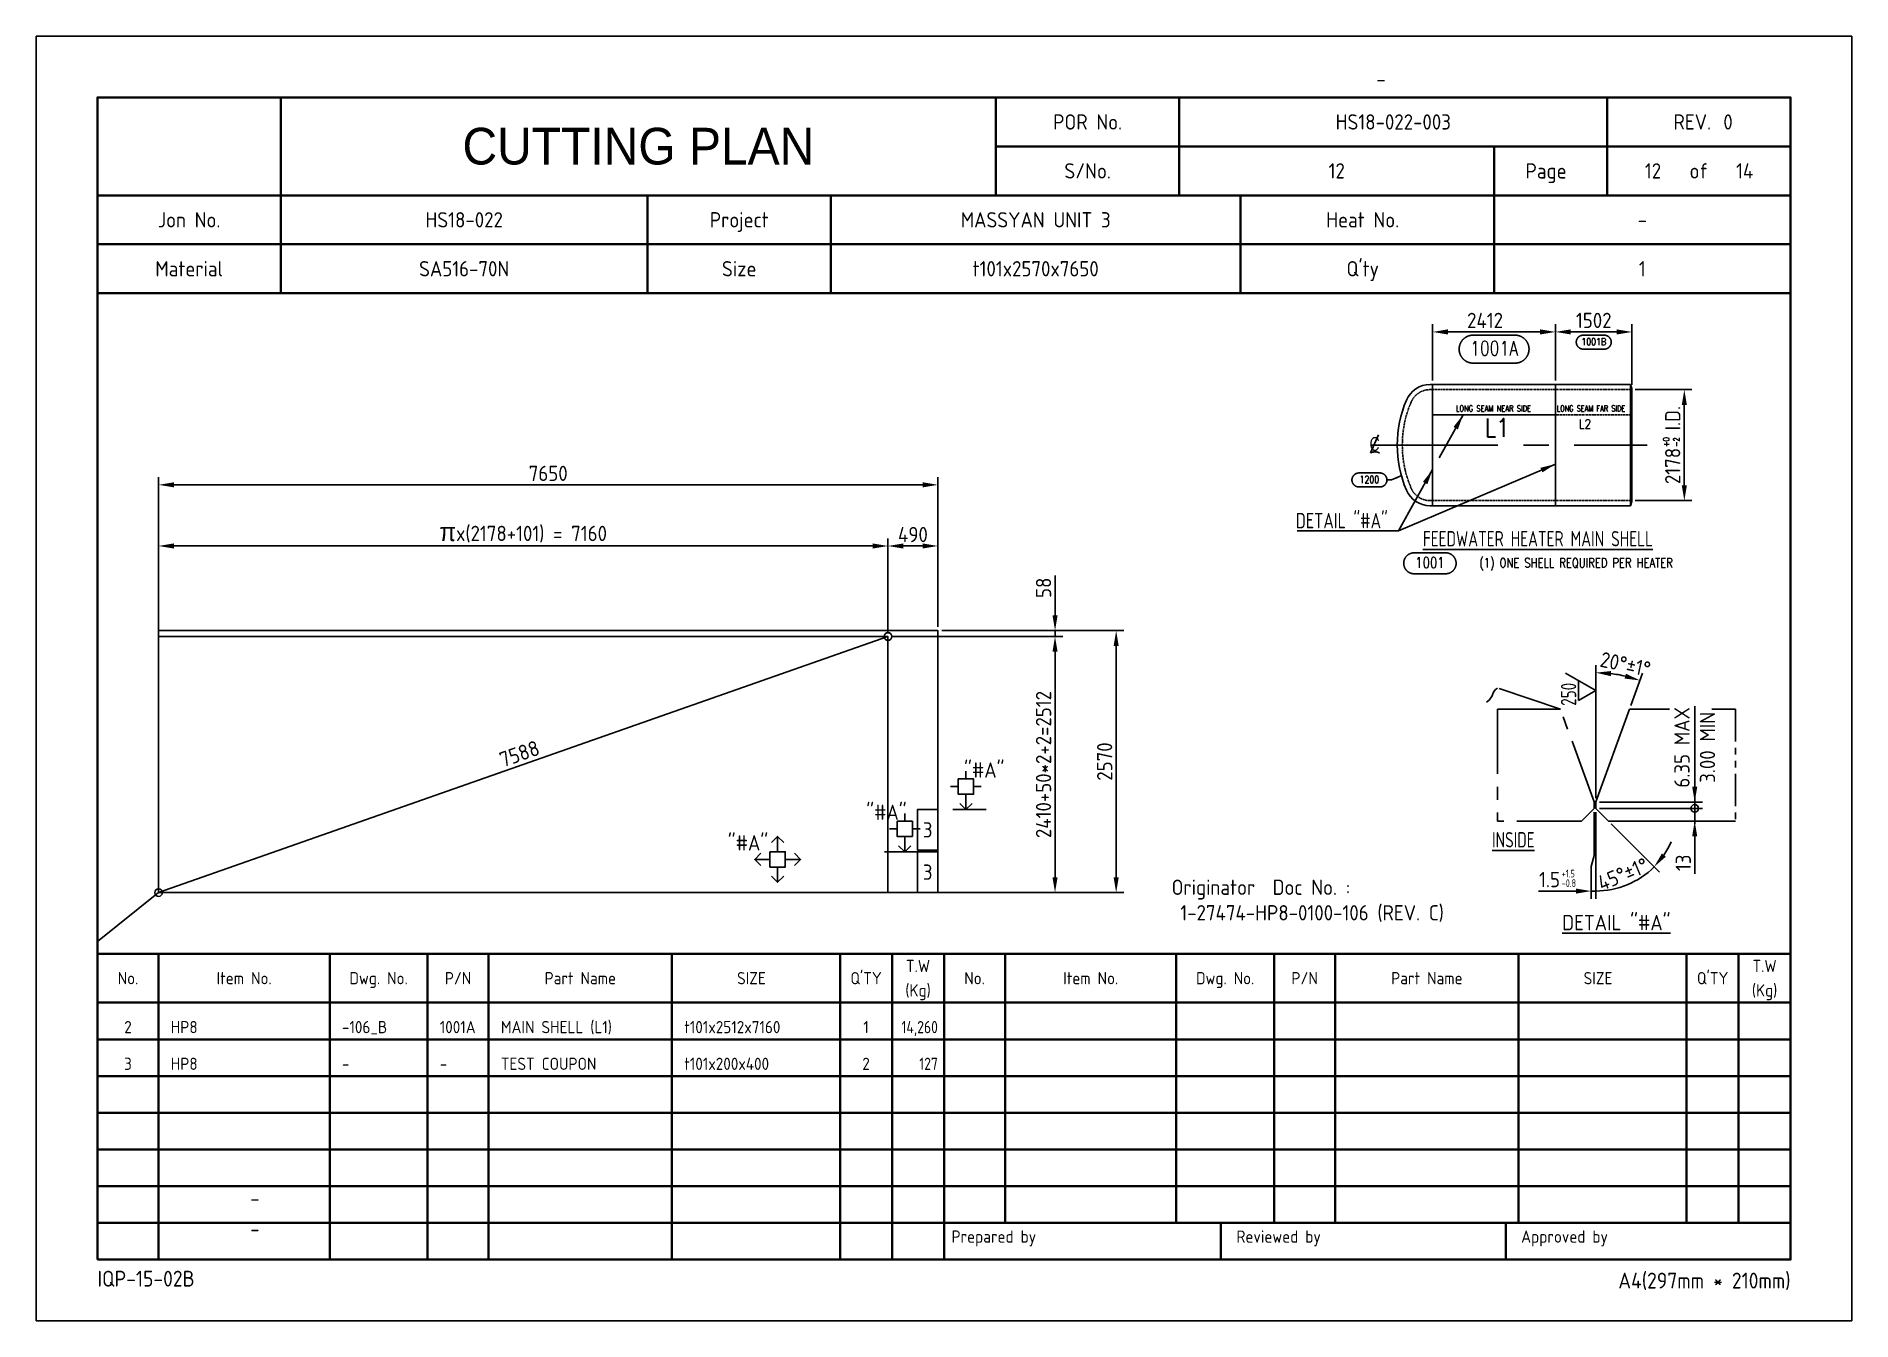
# Model space of a CAD drawing. Header units: millimetres. Extents: x -47360 to 661737, y -45870 to 354580.
# Drawn here: x 20000 to 37820, y 80000 to 92600 of the extents above; entities that cross this region are included whole.
import ezdxf
from ezdxf.enums import TextEntityAlignment as Align

# ---------------------------------------------------------------- set-up
doc = ezdxf.new("R2010")
doc.units = ezdxf.units.MM
doc.header["$LTSCALE"] = 10
for name, pattern in [('CENTER', [2, 1.25, -0.25, 0.25, -0.25]), ('CONT', [1, 1, 0]), ('DASHED', [0.75, 0.5, -0.25]), ('PHANTOM', [63.5, 31.75, -6.35, 6.35, -6.35, 6.35, -6.35])]:
    doc.linetypes.add(name, pattern=pattern)
for name, color, linetype in [('02_1  101x7159.68965753114x2512', 7, 'Continuous'), ('03_4  101x400x200', 7, 'Continuous'), ('11', 2, 'Continuous'), ('12_Ejes principales', 1, 'CENTER'), ('13', 4, 'PHANTOM'), ('14', 3, 'DASHED'), ('15', 7, 'Continuous'), ('GEN-ANN', 7, 'CONT'), ('GEN-TXT', 7, 'CONT'), ('N12_1  101x7650x2570', 7, 'Continuous'), ('T', 2, 'Continuous')]:
    doc.layers.add(name, color=color, linetype=linetype)
doc.layers.add('PAGE', color=9, linetype='Continuous', plot=False)
doc.layers.add('TITLE', color=15, linetype='Continuous', lineweight=40)
doc.styles.add('FRACTION', font='romans.shx', dxfattribs={"bigfont": 'FRACTION.shx'})
doc.styles.add('SIMPLEX', font='romans.shx', dxfattribs={"width": 0.8})
doc.styles.get("Standard").update_dxf_attribs({"font": 'isocp2.shx', "bigfont": 'whgtxt.shx'})
doc.dimstyles.new('ISO-25', dxfattribs={"dimscale": 60, "dimtxt": 2.5, "dimasz": 2.5, "dimexe": 1.25, "dimexo": 0.625, "dimtad": 1, "dimdec": 0, "dimdsep": 46, "dimtxsty": 'Standard', "dimcen": 2.5, "dimclrt": 2, "dimadec": 0, "dimazin": 0, "dimtfac": 1, "dimtdec": 0, "dimtmove": 0, "dimatfit": 3, "dimfxl": 1, "dimarcsym": 0})
doc.dimstyles.new('ISO-25 x2', dxfattribs={"dimscale": 60, "dimtxt": 2.5, "dimasz": 2.5, "dimexe": 1.25, "dimexo": 0.625, "dimtad": 1, "dimdec": 0, "dimlfac": 2, "dimdsep": 46, "dimtxsty": 'Standard', "dimcen": 2.5, "dimclrt": 2, "dimadec": 0, "dimazin": 0, "dimtfac": 1, "dimtdec": 0, "dimtmove": 0, "dimatfit": 3, "dimfxl": 1, "dimarcsym": 0})
doc.dimstyles.get("Standard").update_dxf_attribs({"dimtxt": 1, "dimasz": 1, "dimexe": 1, "dimexo": 1, "dimgap": 1, "dimtad": 1, "dimtxsty": 'Standard', "dimcen": 2.5, "dimadec": 0, "dimazin": 0, "dimtfac": 1, "dimtmove": 0, "dimatfit": 3, "dimfxl": 1, "dimarcsym": 0})

msp = doc.modelspace()

# ---------------------------------------------------------------- texts
at = {"color": 2}
for s, height, width, p in [('DETAIL "#A"', 150, 0.85, (32362.6, 87773.52)), ('%%UFEEDWATER HEATER MAIN SHELL', 150, 0.8, (33610.89, 87596.47)), ('+1.5', 75, 0.8, (34973.39, 84348.21)), ('-0.8', 75, 0.8, (34973.39, 84254.94))]:
    msp.add_text(s, height=height, dxfattribs=dict(at, width=width)).set_placement(p)
at = {"color": 2, "width": 0.8}
msp.add_text('250', height=150, rotation=90, dxfattribs=at).set_placement((35115.86, 86032))
msp.add_text('%%UINSIDE', height=150, dxfattribs=at).set_placement((34498.71, 84718.24), align=Align.MIDDLE_CENTER)
at = {"color": 2}
msp.add_text('%%UDETAIL "#A"', height=150, dxfattribs=at).set_placement((34978.71, 83830))
at = {"color": 2, "char_height": 150, "attachment_point": 5}
for s, insert, rotation in [('6.35 MAX\\P3.00 MIN', (36279.05, 85624.13), 90), ('45°%%P1%%D', (35574.3, 84380.28), 22.5)]:
    msp.add_mtext(s, dxfattribs=dict(at, insert=insert, rotation=rotation))
at = {"color": 2, "insert": (34854.14, 84327.16), "char_height": 150, "attachment_point": 5}
msp.add_mtext('1.5', dxfattribs=at)
at = {"layer": '11', "color": 3, "style": 'SIMPLEX', "width": 0.85}
msp.add_text('L1', height=180, dxfattribs=at).set_placement((34218.49, 88669.88, 70960545.69))
at = {"layer": '11', "style": 'SIMPLEX', "width": 0.85}
msp.add_text('L2', height=90, dxfattribs=at).set_placement((35141, 88752.38, 141921091.37))
at = {"layer": '15', "style": 'SIMPLEX'}
for s, width, p in [('LONG SEAM NEAR SIDE', 0.8, (33934.24, 88919.4, 70960545.69)), ('LONG SEAM FAR SIDE', 0.7, (34924.93, 88919.4, 70960545.69))]:
    msp.add_text(s, height=60, dxfattribs=dict(at, width=width)).set_placement(p)
at = {"layer": '15', "color": 2, "style": 'SIMPLEX', "width": 0.8}
for s, p in [('+0', (36029.67, 88571.65)), ('-2', (36129.67, 88571.65))]:
    msp.add_text(s, height=60, rotation=90, dxfattribs=at).set_placement(p)
msp.add_text('(1) ONE SHELL REQUIRED PER HEATER', height=90, dxfattribs=at).set_placement((35114.55, 87435.17, -70960545.69), align=Align.MIDDLE_CENTER)
at = {"layer": 'T'}
for s, p in [('"#A"', (29305.19, 85402)), ('"#A"', (28344.81, 84987)), ('3', (28750, 84815)), ('"#A"', (26985.83, 84687.33)), ('3', (28750, 84400))]:
    msp.add_text(s, height=150, dxfattribs=at).set_placement(p, align=Align.MIDDLE_CENTER)
for s, p in [('2', (20900, 82820)), ('1', (28145, 82820)), ('3', (20900, 82460)), ('2', (28145, 82460))]:
    msp.add_text(s, height=120, dxfattribs=at).set_placement(p, align=Align.CENTER)
for s, p in [('HP8', (21320, 82820)), ('-106_B', (23000, 82820)), ('1001A', (23960, 82820)), ('MAIN SHELL (L1)', (24560, 82820)), ('t101x2512x7160', (26360, 82820)), ('HP8', (21320, 82460)), ('-', (23000, 82460)), ('-', (23960, 82460)), ('TEST COUPON', (24560, 82460)), ('t101x200x400', (26360, 82460))]:
    msp.add_text(s, height=120, dxfattribs=at).set_placement(p)
at = {"layer": 'T', "width": 0.9}
for s, p in [('14,260', (28850, 82820)), ('127', (28850, 82460))]:
    msp.add_text(s, height=120, dxfattribs=at).set_placement(p, align=Align.RIGHT)
at = {"layer": 'T', "insert": (31144.18, 84326.68), "char_height": 150, "width": 3304.3281, "attachment_point": 1}
msp.add_mtext('Originator  Doc No. : \\P 1-27474-HP8-0100-106 (REV. C)', dxfattribs=at)

# ---------------------------------------------------------------- blocks, each defined once
blk = doc.blocks.new('CP00')
at = {"layer": 'PAGE'}
blk.add_line((20, 70), (10, 62), dxfattribs=at)
blk.add_lwpolyline([(0, 0), (297, 0), (297, 210), (0, 210)], close=True, dxfattribs=at)
at = {"layer": 'TITLE'}
for p, q in [((40, 184), (40, 200)), ((157, 184), (157, 200)), ((10, 184), (287, 184)), ((10, 168), (287, 168)), ((10, 60), (287, 60)), ((148.5, 16), (287, 16))]:
    blk.add_line(p, q, dxfattribs=at)
at = {"layer": 'TITLE', "color": 8}
for p, q in [((187, 184), (187, 200)), ((257, 184), (257, 192)), ((40, 168), (40, 184)), ((130, 168), (130, 184)), ((238.5, 168), (238.5, 184)), ((10, 176), (287, 176)), ((20, 10), (20, 60)), ((48, 10), (48, 60)), ((64, 10), (64, 60)), ((74, 10), (74, 60)), ((104, 10), (104, 60)), ((131.5, 10), (131.5, 60)), ((140, 10), (140, 60)), ((158.5, 16), (158.5, 60)), ((186.5, 16), (186.5, 60)), ((202.5, 16), (202.5, 60)), ((212.5, 16), (212.5, 60)), ((242.5, 16), (242.5, 60)), ((270, 16), (270, 60)), ((278.5, 16), (278.5, 60)), ((10, 52), (287, 52)), ((10, 46), (287, 46)), ((10, 40), (287, 40)), ((10, 34), (287, 34)), ((10, 28), (287, 28)), ((10, 22), (287, 22)), ((10, 16), (148.5, 16)), ((193.8, 16), (193.8, 10)), ((240.4, 16), (240.4, 10))]:
    blk.add_line(p, q, dxfattribs=at)
at = {"layer": 'TITLE', "color": 9}
for p, q in [((257, 192), (257, 200)), ((157, 192), (287, 192)), ((238.5, 184), (238.5, 192)), ((100, 168), (100, 184)), ((197, 168), (197, 184)), ((148.5, 10), (148.5, 60))]:
    blk.add_line(p, q, dxfattribs=at)
at = {"layer": 'TITLE', "color": 15}
blk.add_lwpolyline([(10, 10), (287, 10), (287, 200), (10, 200)], close=True, dxfattribs=at)
at = {"layer": 'PAGE', "color": 2}
blk.add_attdef('ATT_NESTINGPLANNO', text='', height=2.5, dxfattribs=at).set_placement((220, 203), align=Align.MIDDLE_CENTER)
for tag, p in [('ATT_OWNERITEMNO', (35, 7.09)), ('ATT_PARTNAME', (35, 2.09))]:
    blk.add_attdef(tag, text='', height=2.5, dxfattribs=at).set_placement(p, align=Align.MIDDLE_LEFT)
at = {"layer": 'TITLE', "color": 2}
for s, height, p in [('POR No.', 2.5, (172, 196)), ('S/No.', 2.5, (172, 188)), ('Page', 2.5, (247, 188)), ('of', 2.5, (272, 188)), ('Jon No.', 2.5, (25, 180)), ('Project', 2.5, (115, 180)), ('Heat No.', 2.5, (217, 180)), ('-', 2.5, (262.75, 180)), ('Material', 2.5, (25, 172)), ('Size', 2.5, (115, 172)), ("Q'ty", 2.5, (217, 172)), ('No.', 2, (15, 56)), ('Item No.', 2, (34, 56)), ('Dwg. No.', 2, (56, 56)), ('P/N', 2, (69, 56)), ('Part Name', 2, (89, 56)), ('SIZE', 2, (117, 56)), ("Q'TY", 2, (135.75, 56)), ('T.W', 2, (144.25, 58)), ('No.', 2, (153.5, 56)), ('Item No.', 2, (172.5, 56)), ('Dwg. No.', 2, (194.5, 56)), ('P/N', 2, (207.5, 56)), ('Part Name', 2, (227.5, 56)), ('SIZE', 2, (255.5, 56)), ("Q'TY", 2, (274.25, 56)), ('T.W', 2, (282.75, 58)), ('(Kg)', 2, (144.25, 54)), ('(Kg)', 2, (282.75, 54))]:
    blk.add_text(s, height=height, dxfattribs=at).set_placement(p, align=Align.MIDDLE_CENTER)
blk.add_text('REV.', height=2.5, dxfattribs=at).set_placement((274, 196), align=Align.MIDDLE_RIGHT)
blk.add_text('0', height=2.5, dxfattribs=at).set_placement((276, 196), align=Align.MIDDLE_LEFT)
for s, height, p in [('Prepared by', 2, (149.73, 12.75)), ('Reviewed by', 2, (196.33, 12.75)), ('Approved by', 2, (242.93, 12.75)), ('IQP-15-02B', 2.594, (10, 5.57))]:
    blk.add_text(s, height=height, dxfattribs=at).set_placement(p)
blk.add_text('A4(297mm * 210mm)', height=2.5936, dxfattribs=at).set_placement((287, 5.26), align=Align.RIGHT)
at = {"layer": 'TITLE', "color": 3, "insert": (98.5, 192), "char_height": 6, "width": 59.896, "attachment_point": 5}
blk.add_mtext('{\\fHYHeadLine-Medium|b0|i0|c129|p18;CUTTING PLAN}', dxfattribs=at)
at = {"layer": 'TITLE', "color": 2}
for tag, height, p in [('ATT_PORNO', 2.5, (222, 196)), ('ATT_CUTTINGPLANNO', 2.5, (212.75, 188)), ('ATT_PAGENO', 2.5, (264.5, 188)), ('ATT_PAGESUBTOTAL', 2.5, (279.5, 188)), ('ATT_WONO', 2.5, (70, 180)), ('ATT_PROJECT', 2.5, (163.5, 180)), ('ATT_PORWEIGHT', 2, (278.5, 89)), ('ATT_NETWEIGHT', 2, (278.5, 83)), ('ATT_SAVEWEIGHT', 2, (278.5, 77)), ('ATT_SCRAPWEIGHT', 2, (278.5, 71)), ('ATT_CUTTING', 2, (278.5, 65))]:
    blk.add_attdef(tag, text='', height=height, dxfattribs=at).set_placement(p, align=Align.MIDDLE_CENTER)
at = {"layer": 'TITLE', "color": 3}
for tag, p in [('ATT_MATERIAL', (70, 172)), ('ATT_SIZE', (163.5, 172)), ('ATT_QTY', (262.75, 172))]:
    blk.add_attdef(tag, text='', height=2.5, dxfattribs=at).set_placement(p, align=Align.MIDDLE_CENTER)
blk = doc.blocks.new('*D149')
at = {"color": 0, "lineweight": -2, "transparency": 16777216}
for p, q in [((21200, 86749), (21200, 87675)), ((28360, 86749), (28360, 87675)), ((28210, 87600), (21350, 87600))]:
    blk.add_line(p, q, dxfattribs=at)
at = {"color": 0, "transparency": 16777216}
for points in [[(21350, 87625), (21350, 87575), (21200, 87600)], [(28210, 87625), (28210, 87575), (28360, 87600)]]:
    blk.add_solid(points, dxfattribs=at)
at = {"layer": 'Defpoints', "color": 0, "transparency": 16777216}
for p in [(21200, 87600), (21200, 86712), (28360, 86712)]:
    blk.add_point(p, dxfattribs=at)
at = {"color": 2, "transparency": 16777216, "insert": (24780, 87731), "char_height": 150, "attachment_point": 5}
blk.add_mtext('{\\fGulim|b0|i0|c129|p50;\\H1.2x;π\\Fisocp2,whgtxt|c129;\\H0.83333x;x(2178+101) =} 7160', dxfattribs=at)
blk = doc.blocks.new('*D150')
at = {"color": 0, "lineweight": -2, "transparency": 16777216}
for p, q in [((28360, 86749), (28360, 87675)), ((28850, 86807), (28850, 87675)), ((28510, 87600), (28700, 87600))]:
    blk.add_line(p, q, dxfattribs=at)
at = {"color": 0, "transparency": 16777216}
for points in [[(28510, 87625), (28510, 87575), (28360, 87600)], [(28700, 87625), (28700, 87575), (28850, 87600)]]:
    blk.add_solid(points, dxfattribs=at)
at = {"layer": 'Defpoints', "color": 0, "transparency": 16777216}
for p in [(28850, 87600), (28360, 86712), (28850, 86770)]:
    blk.add_point(p, dxfattribs=at)
at = {"color": 2, "transparency": 16777216, "insert": (28605, 87712), "char_height": 150, "attachment_point": 5}
blk.add_mtext('490', dxfattribs=at)
blk = doc.blocks.new('*D151')
at = {"color": 0, "lineweight": -2, "transparency": 16777216}
for p, q in [((21200, 86807.5), (21200, 88275)), ((28850, 86807.5), (28850, 88275)), ((28700, 88200), (21350, 88200))]:
    blk.add_line(p, q, dxfattribs=at)
at = {"color": 0, "transparency": 16777216}
for points in [[(21350, 88225), (21350, 88175), (21200, 88200)], [(28700, 88225), (28700, 88175), (28850, 88200)]]:
    blk.add_solid(points, dxfattribs=at)
at = {"layer": 'Defpoints', "color": 0, "transparency": 16777216}
for p in [(21200, 88200), (21200, 86770), (28850, 86770)]:
    blk.add_point(p, dxfattribs=at)
at = {"color": 2, "transparency": 16777216, "insert": (25025, 88312.5), "char_height": 150, "attachment_point": 5}
blk.add_mtext('7650', dxfattribs=at)
blk = doc.blocks.new('*D152')
at = {"color": 0, "lineweight": -2, "transparency": 16777216}
for p, q in [((28397, 86712), (30075, 86712)), ((30000, 86562), (30000, 84350)), ((28397, 84200), (30075, 84200))]:
    blk.add_line(p, q, dxfattribs=at)
at = {"color": 0, "transparency": 16777216}
for points in [[(29975, 86562), (30025, 86562), (30000, 86712)], [(29975, 84350), (30025, 84350), (30000, 84200)]]:
    blk.add_solid(points, dxfattribs=at)
at = {"layer": 'Defpoints', "color": 0, "transparency": 16777216}
for p in [(28360, 86712), (28360, 84200), (30000, 84200)]:
    blk.add_point(p, dxfattribs=at)
at = {"color": 2, "transparency": 16777216, "insert": (29887, 85456), "char_height": 150, "attachment_point": 5, "rotation": 90}
blk.add_mtext('2410+50*2+2=2512', dxfattribs=at)
blk = doc.blocks.new('*D153')
at = {"color": 0, "lineweight": -2, "transparency": 16777216}
for p, q in [((30000, 86920), (30000, 87310)), ((28397, 86712), (30075, 86712)), ((28888, 86770), (30075, 86770)), ((30000, 86712), (30000, 86770)), ((30000, 86562), (30000, 86412))]:
    blk.add_line(p, q, dxfattribs=at)
at = {"color": 0, "transparency": 16777216}
for points in [[(29975, 86920), (30025, 86920), (30000, 86770)], [(29975, 86562), (30025, 86562), (30000, 86712)]]:
    blk.add_solid(points, dxfattribs=at)
at = {"layer": 'Defpoints', "color": 0, "transparency": 16777216}
for p in [(28360, 86712), (28850, 86770), (30000, 86770)]:
    blk.add_point(p, dxfattribs=at)
at = {"color": 2, "transparency": 16777216, "insert": (29887, 87190), "char_height": 150, "attachment_point": 5, "rotation": 90}
blk.add_mtext('58', dxfattribs=at)
blk = doc.blocks.new('*D154')
at = {"color": 0, "lineweight": -2, "transparency": 16777216}
for p, q in [((28888, 86770), (30675, 86770)), ((30600, 86620), (30600, 84350)), ((28888, 84200), (30675, 84200))]:
    blk.add_line(p, q, dxfattribs=at)
at = {"color": 0, "transparency": 16777216}
for points in [[(30575, 86620), (30625, 86620), (30600, 86770)], [(30575, 84350), (30625, 84350), (30600, 84200)]]:
    blk.add_solid(points, dxfattribs=at)
at = {"layer": 'Defpoints', "color": 0, "transparency": 16777216}
for p in [(28850, 86770), (28850, 84200), (30600, 84200)]:
    blk.add_point(p, dxfattribs=at)
at = {"color": 2, "transparency": 16777216, "insert": (30487, 85485), "char_height": 150, "attachment_point": 5, "rotation": 90}
blk.add_mtext('2570', dxfattribs=at)
blk = doc.blocks.new('_Small')
at = {"color": 0, "linetype": 'ByBlock', "lineweight": -2}
blk.add_circle((0, 0), 0.25, dxfattribs=at)
blk = doc.blocks.new('*D165')
at = {"color": 0, "lineweight": -2, "transparency": 16777216}
blk.add_line((21200, 84200), (28360, 86712), dxfattribs=at)
at = {"layer": 'Defpoints', "color": 0, "transparency": 16777216}
for p in [(28360, 86712), (28360, 86712), (21200, 84200)]:
    blk.add_point(p, dxfattribs=at)
at = {"color": 0, "lineweight": -2, "transparency": 16777216, "xscale": 150, "yscale": 150, "zscale": 150}
for p, rotation in [((28360, 86712), 19.33358433009803), ((21200, 84200), 199.333584330098)]:
    blk.add_blockref('_Small', p, dxfattribs=dict(at, rotation=rotation))
at = {"color": 2, "transparency": 16777216, "insert": (24743, 85562), "char_height": 150, "attachment_point": 5, "rotation": 19.3336}
blk.add_mtext('7588', dxfattribs=at)
blk = doc.blocks.new('*D256')
at = {"color": 0, "lineweight": -2, "transparency": 16777216}
for p, q in [((36279, 85238), (36279, 85388)), ((35345, 85088), (36354, 85088)), ((35345, 85025), (36354, 85025)), ((36279, 85025), (36279, 85088)), ((36279, 85025), (36279, 84875))]:
    blk.add_line(p, q, dxfattribs=at)
at = {"color": 0, "transparency": 16777216}
blk.add_solid([(36254, 85238), (36304, 85238), (36279, 85088)], dxfattribs=at)
at = {"layer": 'Defpoints', "color": 0, "transparency": 16777216}
for p in [(35307, 85088), (35307, 85025), (36279, 85088)]:
    blk.add_point(p, dxfattribs=at)
at = {"color": 0, "lineweight": -2, "transparency": 16777216, "xscale": 150, "yscale": 150, "zscale": 150, "rotation": 90}
blk.add_blockref('_Small', (36279, 85025), dxfattribs=at)
blk = doc.blocks.new('*D257')
at = {"color": 0, "lineweight": -2, "transparency": 16777216}
for p, q in [((35345, 85025), (36354, 85025)), ((36279, 85025), (36279, 85175)), ((36279, 85025), (36279, 84900)), ((36309, 84900), (36354, 84900)), ((36279, 84750), (36279, 84384))]:
    blk.add_line(p, q, dxfattribs=at)
at = {"color": 0, "transparency": 16777216}
blk.add_solid([(36254, 84750), (36304, 84750), (36279, 84900)], dxfattribs=at)
at = {"layer": 'Defpoints', "color": 0, "transparency": 16777216}
for p in [(35307, 85025), (36272, 84900), (36279, 84900)]:
    blk.add_point(p, dxfattribs=at)
at = {"color": 2, "transparency": 16777216, "insert": (36167, 84492), "char_height": 150, "attachment_point": 5, "rotation": 90}
blk.add_mtext('13', dxfattribs=at)
blk = doc.blocks.new('_None')
blk = doc.blocks.new('*D258')
at = {"color": 0, "lineweight": -2, "transparency": 16777216}
for p, q in [((35307, 85126), (35307, 86432)), ((35652, 86035), (35767, 86351))]:
    blk.add_line(p, q, dxfattribs=at)
blk.add_arc((35307, 85088), 1269, 76.7786, 83.2214, dxfattribs=at)
at = {"color": 0, "transparency": 16777216}
for points in [[(35456, 86323), (35458, 86373), (35307, 86357)], [(35605, 86347), (35590, 86300), (35741, 86281)]]:
    blk.add_solid(points, dxfattribs=at)
at = {"layer": 'Defpoints', "color": 0, "transparency": 16777216}
for p in [(35455, 86349), (35639, 86000), (35307, 85088), (35307, 85088), (35307, 85025)]:
    blk.add_point(p, dxfattribs=at)
at = {"color": 2, "transparency": 16777216, "insert": (35599, 86439), "char_height": 150, "attachment_point": 5, "rotation": 347.8243}
blk.add_mtext('20°%%P1%%D', dxfattribs=at)
blk = doc.blocks.new('$CL')
at = {"layer": 'GEN-TXT', "color": 2, "linetype": 'CONT'}
blk.add_line((0.031, 0.069), (-0.031, -0.069), dxfattribs=at)
blk.add_arc((0.003, -0.131), 0.0703, 61.7604, 118.2396, dxfattribs=at)
at = {"layer": 'GEN-TXT', "color": 2, "linetype": 'CONT', "style": 'FRACTION'}
blk.add_text('C', height=0.0938, dxfattribs=at).set_placement((0, 0), align=Align.MIDDLE)
blk = doc.blocks.new('$PNBR')
at = {"layer": 'GEN-ANN', "color": 7, "linetype": 'CONT'}
for p, q in [((0.125, 0.125), (0.5, 0.125)), ((0.125, -0.125), (0.5, -0.125))]:
    blk.add_line(p, q, dxfattribs=at)
for centre, start, end in [((0.125, 0), 90, 270), ((0.5, 0), 270, 90)]:
    blk.add_arc(centre, 0.125, start, end, dxfattribs=at)
at = {"layer": 'GEN-ANN', "color": 7, "linetype": 'CONT', "style": 'FRACTION'}
blk.add_attdef('PNB', text='', height=0.0938, dxfattribs=at).set_placement((0.313, -0.046), align=Align.CENTER)
blk = doc.blocks.new('*D259')
at = {"color": 0, "lineweight": -2, "transparency": 16777216}
for p, q in [((33706, 89222), (33706, 89775)), ((33856, 89700), (34762, 89700)), ((34912, 89222), (34912, 89775))]:
    blk.add_line(p, q, dxfattribs=at)
at = {"color": 0, "transparency": 16777216}
for points in [[(33856, 89725), (33856, 89675), (33706, 89700)], [(34762, 89725), (34762, 89675), (34912, 89700)]]:
    blk.add_solid(points, dxfattribs=at)
at = {"layer": 'Defpoints', "color": 0, "transparency": 16777216}
for p in [(34912, 89700), (33706, 89184), (34912, 89184)]:
    blk.add_point(p, dxfattribs=at)
at = {"color": 2, "transparency": 16777216, "insert": (34221, 89813), "char_height": 150, "attachment_point": 5}
blk.add_mtext('2412', dxfattribs=at)
blk = doc.blocks.new('*D260')
at = {"color": 0, "lineweight": -2, "transparency": 16777216}
for p, q in [((34912, 89222), (34912, 89775)), ((35062, 89700), (35513, 89700)), ((35663, 89182), (35663, 89775))]:
    blk.add_line(p, q, dxfattribs=at)
at = {"color": 0, "transparency": 16777216}
for points in [[(35062, 89725), (35062, 89675), (34912, 89700)], [(35513, 89725), (35513, 89675), (35663, 89700)]]:
    blk.add_solid(points, dxfattribs=at)
at = {"layer": 'Defpoints', "color": 0, "transparency": 16777216}
for p in [(35663, 89700), (34912, 89184), (35663, 89144)]:
    blk.add_point(p, dxfattribs=at)
at = {"color": 2, "transparency": 16777216, "insert": (35288, 89813), "char_height": 150, "attachment_point": 5}
blk.add_mtext('1502', dxfattribs=at)
blk = doc.blocks.new('*D261')
at = {"color": 0, "lineweight": -2, "transparency": 16777216}
for p, q in [((35694, 89134), (36252, 89134)), ((36177, 88984), (36177, 88195)), ((35694, 88045), (36252, 88045))]:
    blk.add_line(p, q, dxfattribs=at)
at = {"color": 0, "transparency": 16777216}
for points in [[(36152, 88984), (36202, 88984), (36177, 89134)], [(36152, 88195), (36202, 88195), (36177, 88045)]]:
    blk.add_solid(points, dxfattribs=at)
at = {"layer": 'Defpoints', "color": 0, "transparency": 16777216}
for p in [(35657, 89134), (35657, 88045), (36177, 88045)]:
    blk.add_point(p, dxfattribs=at)
at = {"color": 2, "transparency": 16777216, "insert": (36063, 88590), "char_height": 150, "attachment_point": 5, "rotation": 90}
blk.add_mtext('2178  I.D.', dxfattribs=at)

# ---------------------------------------------------------------- dimensions: what is measured, and where the dimension line sits
dim = msp.add_linear_dim(base=(34912.14, 89700), p1=(33706.14, 89184.1), p2=(34912.14, 89184.1), dimstyle='ISO-25 x2')
dim.commit()
dim.dimension.update_dxf_attribs({"geometry": '*D259', "text_midpoint": (34221.06, 89700), "dimtype": 160})
for base, p1, p2, dimstyle, picture, middle in [((35663.16, 89700), (34912.14, 89184.1), (35663.16, 89144.1), 'ISO-25 x2', '*D260', (35287.65, 89812.51)), ((21200, 88200), (28850, 86770), (21200, 86770), 'ISO-25', '*D151', (25025, 88312.5)), ((28850, 87600), (28359.69, 86712), (28850, 86770), 'ISO-25', '*D150', (28604.84, 87712.5))]:
    dim = msp.add_linear_dim(base=base, p1=p1, p2=p2, dimstyle=dimstyle)
    dim.commit()
    dim.dimension.update_dxf_attribs({"geometry": picture, "text_midpoint": middle})
for base, p1, p2, text, dimstyle, picture, middle in [((36176.68, 88045.1), (35656.81, 89134.1), (35656.81, 88045.1), '<>  I.D.', 'ISO-25 x2', '*D261', (36063.14, 88589.6)), ((30000, 84200), (28359.69, 86712), (28359.69, 84200), '2410+50*2+2=<>', 'ISO-25', '*D152', (29887.49, 85456))]:
    dim = msp.add_linear_dim(base=base, p1=p1, p2=p2, angle=90, text=text, dimstyle=dimstyle)
    dim.commit()
    dim.dimension.update_dxf_attribs({"geometry": picture, "text_midpoint": middle})
dim = msp.add_linear_dim(base=(21200, 87600), p1=(28359.69, 86712), p2=(21200, 86712), text='{\\fGulim|b0|i0|c129|p50;\\H1.2x;π\\Fisocp2,whgtxt|c129;\\H0.83333x;x(2178+101) =} <>', dimstyle='ISO-25')
dim.commit()
dim.dimension.update_dxf_attribs({"geometry": '*D149', "text_midpoint": (24779.84, 87731.25)})
for base, p1, p2, picture, middle in [((30000, 86770), (28359.69, 86712), (28850, 86770), '*D153', (29887.5, 87190)), ((30600, 84200), (28850, 86770), (28850, 84200), '*D154', (30487.49, 85485))]:
    dim = msp.add_linear_dim(base=base, p1=p1, p2=p2, angle=90, dimstyle='ISO-25')
    dim.commit()
    dim.dimension.update_dxf_attribs({"geometry": picture, "text_midpoint": middle})
dim = msp.add_aligned_dim(p1=(21200, 84200), p2=(28359.69, 86712), distance=0, dimstyle='ISO-25', override={"dimblk1": 'Small', "dimblk2": 'Small', "dimsah": 1, "dimse1": 1, "dimse2": 1})
dim.commit()
dim.dimension.update_dxf_attribs({"geometry": '*D165', "text_midpoint": (24742.6, 85562.16)})
dim = msp.add_angular_dim_2l(base=(35454.52, 86348.52), line1=((35307.25, 85088.5), (35639.01, 86000)), line2=((35307.25, 85025), (35307.25, 85088.5)), text='<>%%P1%%D', dimstyle='ISO-25')
dim.commit()
dim.dimension.update_dxf_attribs({"geometry": '*D258', "text_midpoint": (35574.81, 86328.57), "dimtype": 162})
for base, p2, text, override, picture, middle in [((36279.05, 85088.5), (35307.25, 85088.5), ' ', {"dimblk1": 'Small', "dimsah": 1}, '*D256', (36279.05, 85056.75)), ((36279.05, 84900), (36271.51, 84900), '13', {"dimblk1": 'None', "dimsah": 1}, '*D257', (36166.55, 84491.89))]:
    dim = msp.add_linear_dim(base=base, p1=(35307.25, 85025), p2=p2, angle=90, text=text, dimstyle='ISO-25', override=override)
    dim.commit()
    dim.dimension.update_dxf_attribs({"geometry": picture, "text_midpoint": middle})

# ---------------------------------------------------------------- linework, layer by layer
for p, q in [((36279.05, 85388.5), (36279.05, 86028.75)), ((28995.47, 85015), (29325.23, 85015)), ((35292.25, 84987.5), (35292.25, 84563.58)), ((35307.25, 84987.5), (35307.25, 84139.66)), ((35458.76, 84873.48), (35933.28, 84398.97)), ((28324.77, 84600), (28670.05, 84600)), ((35292.25, 84563.58), (35262.25, 84456.58)), ((35262.25, 84456.58), (35262.25, 84139.66)), ((35112.25, 84214.66), (34746.03, 84214.66)), ((35307.25, 84214.66), (35262.25, 84214.66))]:
    msp.add_line(p, q)
for start, end in [(325.621043, 336.242086), (270, 315)]:
    msp.add_arc((35307.25, 85025), 810.34, start, end)
for points in [[(35995.28, 84551.46), (35956.8, 84583.39), (35880.25, 84452)], [(35112.25, 84239.66), (35112.25, 84189.66), (35262.25, 84214.66)]]:
    msp.add_solid(points)
at = {"layer": '02_1  101x7159.68965753114x2512'}
msp.add_lwpolyline([(28359.69, 84200), (28359.69, 86712), (21200, 86712), (21200, 84200)], close=True, dxfattribs=at)
at = {"layer": '03_4  101x400x200'}
for points in [[(28850, 85015), (28650, 85015), (28650, 84615), (28850, 84615)], [(28850, 84600), (28650, 84600), (28650, 84200), (28850, 84200)]]:
    msp.add_lwpolyline(points, close=True, dxfattribs=at)
at = {"layer": '11', "color": 3}
for p, q in [((33681.14, 89184.1), (33706.14, 89184.1)), ((33681.14, 89184.1), (33706.14, 89184.1)), ((33706.14, 89184.1), (33706.14, 87995.1)), ((33706.14, 87995.1), (33706.14, 89184.1)), ((33706.14, 89184.1), (35648.42, 89184.1)), ((33706.14, 89184.1), (33706.14, 87995.1)), ((34912.14, 89184.1), (34912.14, 87995.1)), ((35648.42, 89184.1), (35663.16, 89143.62)), ((35648.42, 89184.1), (35648.42, 87995.1)), ((35663.16, 89140.45), (35656.81, 89134.1)), ((35663.16, 89143.62), (35663.16, 88035.57)), ((33706.14, 88886.85), (34912.14, 88886.85)), ((35663.16, 88035.57), (35648.42, 87995.1)), ((35663.16, 88038.75), (35656.81, 88045.1)), ((33706.14, 87995.1), (33681.14, 87995.1)), ((33706.14, 87995.1), (33681.14, 87995.1)), ((35648.42, 87995.1), (33706.14, 87995.1)), ((35307.25, 85088.5), (35639.01, 86000)), ((36030.57, 86000), (35639.01, 86000)), ((36679.85, 86000), (36448.31, 86000)), ((35307.25, 85025), (35307.25, 85088.5)), ((35432.25, 84900), (35307.25, 85025)), ((36679.85, 84900), (35432.25, 84900))]:
    msp.add_line(p, q, dxfattribs=at)
for centre, radius, start, end in [((33680.93, 88932.68), 251.42, 89.951195, 156.90531), ((34478.99, 88589.6), 1120.1, 156.775067, 203.224933), ((33680.93, 88246.51), 251.42, 203.09469, 270.048805)]:
    msp.add_arc(centre, radius, start, end, dxfattribs=at)
at = {"layer": '12_Ejes principales', "ltscale": 100}
msp.add_line((33097.18, 88589.6), (35813.16, 88589.6), dxfattribs=at)
at = {"layer": '13', "ltscale": 2}
for p, q in [((34960.49, 86000), (34342.98, 86205.83)), ((34960.49, 86000), (34342.98, 86000)), ((34342.98, 86000), (34342.98, 84900)), ((35292.25, 85088.5), (34960.49, 86000)), ((35167.25, 84900), (35292.25, 85025)), ((35167.25, 84900), (34342.98, 84900))]:
    msp.add_line(p, q, dxfattribs=at)
at = {"layer": '13'}
for p, q in [((36679.85, 86000), (36679.85, 84900)), ((35292.25, 85025), (35292.25, 85088.5))]:
    msp.add_line(p, q, dxfattribs=at)
at = {"layer": '13', "ltscale": 2}
msp.add_lwpolyline([(34342.98, 86205.83), (34323.76, 86190.48), (34310.88, 86174.49), (34302.01, 86157.93), (34294.8, 86140.86), (34286.93, 86123.37), (34276.05, 86105.5), (34259.83, 86087.35), (34235.93, 86068.96)], dxfattribs=at)
at = {"layer": '14', "color": 6, "ltscale": 2}
for p, q in [((33680.72, 89134.1), (33706.14, 89134.1)), ((33680.72, 89134.1), (33706.14, 89134.1)), ((35656.81, 89134.1), (33706.14, 89134.1)), ((34912.14, 88886.85), (35663.16, 88886.85)), ((33680.72, 88045.1), (33706.14, 88045.1)), ((33680.72, 88045.1), (33706.14, 88045.1)), ((35656.81, 88045.1), (33706.14, 88045.1))]:
    msp.add_line(p, q, dxfattribs=at)
for centre, radius, start, end in [((33680.93, 88932.68), 201.42, 89.939156, 156.937517), ((34478.99, 88589.6), 1070.1, 156.775067, 203.224933), ((33680.93, 88246.51), 201.42, 203.062483, 270.060844)]:
    msp.add_arc(centre, radius, start, end, dxfattribs=at)
at = {"layer": '15'}
for p, q in [((33257.46, 88247.76, -35480272.84), (33302.82, 88247.76, -35480272.84)), ((35307.25, 86181.37), (35012.05, 86351.8)), ((35138.44, 86083.91), (35138.44, 86278.83)), ((35307.25, 86181.37), (35138.44, 86083.91))]:
    msp.add_line(p, q, dxfattribs=at)
at = {"layer": 'N12_1  101x7650x2570', "color": 3}
msp.add_lwpolyline([(28850, 84200), (28850, 86770), (21200, 86770), (21200, 84200)], close=True, dxfattribs=at)
at = {"layer": 'T'}
for p, q in [((29125.12, 85390), (29125.12, 85315)), ((29050.12, 85240), (28975.12, 85240)), ((29200.12, 85240), (29275.12, 85240)), ((29125.12, 85165), (29125.12, 85015)), ((28449.88, 84825), (28374.88, 84825)), ((28524.88, 84975), (28524.88, 84900)), ((28599.88, 84825), (28674.88, 84825)), ((27276.9, 84600.33), (27276.9, 84750.33)), ((28524.88, 84750), (28524.88, 84600)), ((27201.9, 84525.33), (27051.9, 84525.33)), ((27351.9, 84525.33), (27501.9, 84525.33)), ((27276.9, 84450.33), (27276.9, 84300.33))]:
    msp.add_line(p, q, dxfattribs=at)
for points in [[(29050.12, 85315), (29200.12, 85315), (29200.12, 85165), (29050.12, 85165)], [(28449.88, 84900), (28599.88, 84900), (28599.88, 84750), (28449.88, 84750)], [(27201.9, 84600.33), (27351.9, 84600.33), (27351.9, 84450.33), (27201.9, 84450.33)]]:
    msp.add_lwpolyline(points, close=True, dxfattribs=at)
for points in [[(29065.12, 85075), (29125.12, 85015), (29185.12, 85075)], [(27216.9, 84690.33), (27276.9, 84750.33), (27336.9, 84690.33)], [(28464.88, 84660), (28524.88, 84600), (28584.88, 84660)], [(27111.9, 84585.33), (27051.9, 84525.33), (27111.9, 84465.33)], [(27441.9, 84585.33), (27501.9, 84525.33), (27441.9, 84465.33)], [(27216.9, 84360.33), (27276.9, 84300.33), (27336.9, 84360.33)]]:
    msp.add_lwpolyline(points, dxfattribs=at)

# ---------------------------------------------------------------- block references
ref = msp.add_blockref('CP00', (20000, 80000), dxfattribs=dict(xscale=60, yscale=60, zscale=60))
ref.add_attrib('ATT_WONO', 'HS18-022', dxfattribs={"layer": 'TITLE', "color": 2, "height": 150}).set_placement((24200, 90800), align=Align.MIDDLE_CENTER)
ref.add_attrib('ATT_PROJECT', 'MASSYAN UNIT 3', dxfattribs={"layer": 'TITLE', "color": 2, "height": 150}).set_placement((29810, 90800), align=Align.MIDDLE_CENTER)
ref.add_attrib('ATT_PORNO', 'HS18-022-003', dxfattribs={"layer": 'TITLE', "color": 2, "height": 150}).set_placement((33320, 91760), align=Align.MIDDLE_CENTER)
ref.add_attrib('ATT_OWNERITEMNO', '-', dxfattribs={"layer": 'PAGE', "color": 2, "height": 150}).set_placement((22100, 81200), align=Align.MIDDLE_LEFT)
ref.add_attrib('ATT_PARTNAME', '-', dxfattribs={"layer": 'PAGE', "color": 2, "height": 150}).set_placement((22100, 80900), align=Align.MIDDLE_LEFT)
ref.add_attrib('ATT_MATERIAL', 'SA516-70N', dxfattribs={"layer": 'TITLE', "color": 3, "height": 150}).set_placement((24200, 90320), align=Align.MIDDLE_CENTER)
ref.add_attrib('ATT_SIZE', 't101x2570x7650', dxfattribs={"layer": 'TITLE', "color": 3, "height": 150}).set_placement((29810, 90320), align=Align.MIDDLE_CENTER)
ref.add_attrib('ATT_QTY', '1', dxfattribs={"layer": 'TITLE', "color": 3, "height": 150}).set_placement((35765, 90320), align=Align.MIDDLE_CENTER)
ref.add_attrib('ATT_NESTINGPLANNO', '-', dxfattribs={"layer": 'PAGE', "color": 2, "height": 150}).set_placement((33200, 92180), align=Align.MIDDLE_CENTER)
ref.add_attrib('ATT_CUTTINGPLANNO', '12', dxfattribs={"layer": 'TITLE', "color": 2, "height": 150}).set_placement((32765, 91280), align=Align.MIDDLE_CENTER)
ref.add_attrib('ATT_PAGENO', '12', dxfattribs={"layer": 'TITLE', "color": 2, "height": 150}).set_placement((35870, 91280), align=Align.MIDDLE_CENTER)
ref.add_attrib('ATT_PAGESUBTOTAL', '14', dxfattribs={"layer": 'TITLE', "color": 2, "height": 150}).set_placement((36770, 91280), align=Align.MIDDLE_CENTER)
at = {"layer": '15'}
ref = msp.add_blockref('$PNBR', (33966.64, 89531.12), dxfattribs=dict(at, xscale=1097.595137828686, yscale=1097.595137828686, zscale=1097.595137828686))
ref.add_attrib('PNB', '1001A', dxfattribs={"layer": '11', "color": 3, "height": 140, "style": 'FRACTION', "width": 0.8}).set_placement((34309.64, 89470.31), align=Align.CENTER)
ref = msp.add_blockref('$PNBR', (35116.65, 89599.72), dxfattribs=dict(at, xscale=548.7975689143431, yscale=548.7975689143431, zscale=548.7975689143431))
ref.add_attrib('PNB', '1001B', dxfattribs={"layer": '11', "height": 70, "style": 'FRACTION', "width": 0.8}).set_placement((35288.15, 89569.31), align=Align.CENTER)
at = {"layer": '15', "xscale": 1280, "yscale": 1280, "zscale": 1280}
msp.add_blockref('$CL', (33136.96, 88601.22), dxfattribs=at)
at = {"layer": '15'}
ref = msp.add_blockref('$PNBR', (32914.46, 88247.76, -35480272.84), dxfattribs=dict(at, xscale=548.7975689143431, yscale=548.7975689143431, zscale=548.7975689143431))
ref.add_attrib('PNB', '1200', dxfattribs={"layer": '11', "height": 70, "style": 'FRACTION', "width": 0.8}).set_placement((33085.96, 88217.35, -35480272.84), align=Align.CENTER)
ref = msp.add_blockref('$PNBR', (33422.55, 87430.38, -70960545.69), dxfattribs=dict(at, xscale=823.1963533715145, yscale=823.196353371512, zscale=823.196353371513))
ref.add_attrib('PNB', '1001', dxfattribs={"layer": '11', "height": 105, "style": 'FRACTION', "width": 0.8}).set_placement((33679.8, 87384.77, -70960545.69), align=Align.CENTER)

msp.set_redraw_order([(e.dxf.handle, doc.entitydb.next_handle()) for e in msp.query("TEXT MTEXT ATTDEF DIMENSION ARC_DIMENSION")])  # texts and dimensions are drawn at this point

# ---------------------------------------------------------------- leaders
for points in [[(34005.81, 88886.85), (33770.38, 88464.92)], [(34912.14, 88403.24), (33372, 87747.95)], [(33706.14, 88349.32), (33372, 87747.95), (32377.24, 87747.95)]]:
    msp.add_leader(points, dimstyle='ISO-25', override={"dimgap": 0.625, "dimtad": 0})
at = {"layer": '15'}
msp.add_leader([(33405.28, 88291.89, 35480272.84), (33302.82, 88247.76, 35480272.84)], dimstyle='Standard', override={"dimtxt": 60, "dimasz": 60, "dimexe": 60, "dimexo": 30, "dimgap": 30, "dimtad": 0, "dimtih": 0, "dimtoh": 0, "dimdec": 1, "dimrnd": 0.5, "dimzin": 8, "dimtxsty": 'SIMPLEX', "dimcen": 30, "dimclrt": 7, "dimtdec": 2, "dimtofl": 1, "dimtzin": 8}, dxfattribs=at)

doc.saveas('drawing.dxf')
